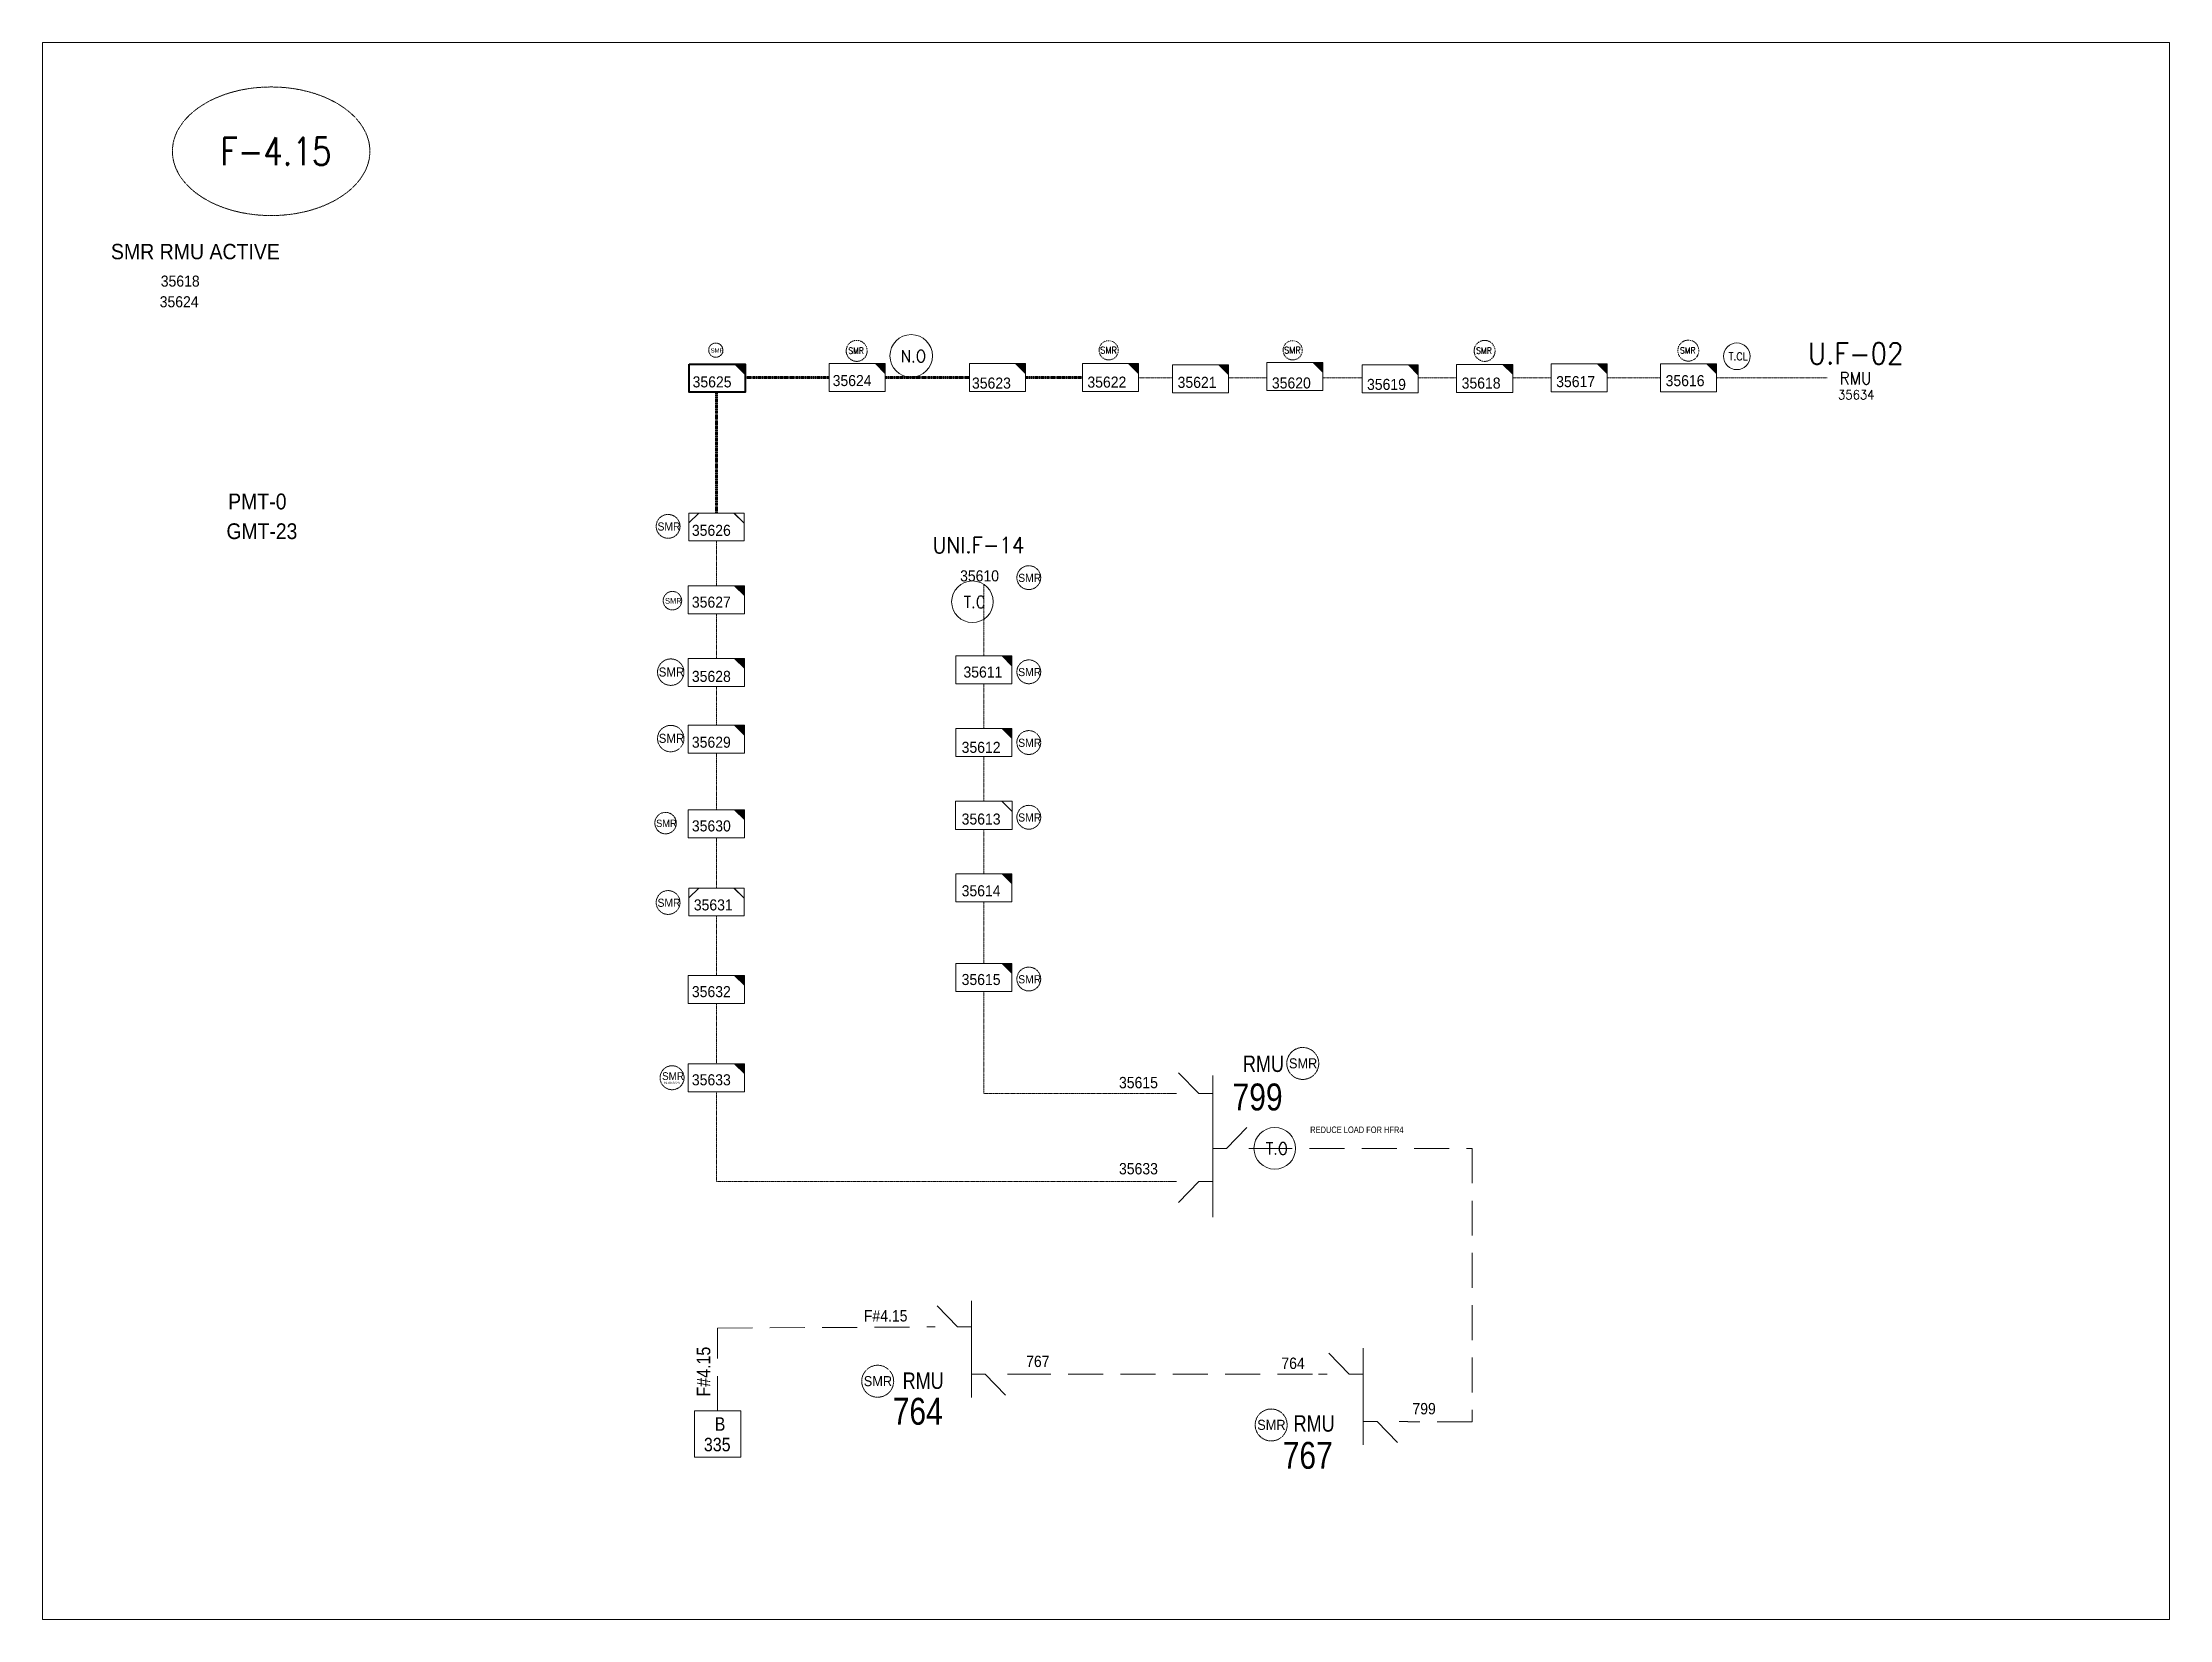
# Model space of a CAD drawing. Header units: metres. Extents: x 65984 to 144644, y -19036 to 23726.
# Drawn here: x 108281 to 110051, y -5581 to -4268 of the extents above; entities that cross this region are included whole.
import ezdxf
from ezdxf.enums import TextEntityAlignment as Align

# ---------------------------------------------------------------- set-up
doc = ezdxf.new("R2010")
doc.units = ezdxf.units.M
doc.header["$MEASUREMENT"] = 0
for name, pattern in [('DGN Style 3', [0.013877, 0, -0.013877]), ('DGN Style 4', [1.6, 0.8, -0.4, 0, -0.4]), ('HIDDEN2', [2381.25, 1587.5, -793.75])]:
    doc.linetypes.add(name, pattern=pattern)
doc.layers.get('0').update_dxf_attribs({"color": 95, "lineweight": 40})
for name, color, linetype, lineweight in [('d_eos', 111, 'Continuous', 40), ('d_eos no', 121, 'Continuous', 40), ('d_switch', 95, 'Continuous', 40), ('d_tf no', 6, 'Continuous', 40), ('d_ug cable', 95, 'Continuous', 40), ('d_ug main line', 95, 'Continuous', 40), ('d_unit sub', 7, 'Continuous', 40), ('fedr no', 95, 'Continuous', 40), ('GRID STATION  04', 7, 'Continuous', 40), ('O H MAIN FEEDER', 4, 'Continuous', 100), ('SW N O', 114, 'Continuous', 30)]:
    doc.layers.add(name, color=color, linetype=linetype, lineweight=lineweight)
doc.styles.add('NASKHF', font='naskhf.shx', dxfattribs={"height": 8})
doc.styles.add('Style-Arial', font='arial.ttf')
doc.styles.add('Style-ENGINEERING', font='ENGINEERING.shx')
doc.styles.add('Style-msdefault', font='msdefault.shx')
doc.styles.add('Style-simplex', font='simplex.shx')
doc.styles.add('Style-STANDARD', font='STANDARD.shx')

msp = doc.modelspace()

# ---------------------------------------------------------------- texts
at = {"layer": 'd_eos no', "color": 7, "linetype": 'Continuous', "lineweight": 13, "style": 'Style-Arial', "width": 0.88}
msp.add_text('PMT-0', height=13.18, dxfattribs=at).set_placement((108435.1, -4644), align=Align.TOP_LEFT)
at = {"layer": 'd_eos no', "color": 2, "linetype": 'Continuous', "lineweight": 13, "style": 'Style-msdefault'}
for s, height, width, p in [('RMU', 13.69, 0.818182, (109280, -5111.9)), ('799', 22.39, 0.833333, (109271.4, -5135.2)), ('RMU', 13.69, 0.818182, (108996.7, -5375.8)), ('764', 22.39, 0.833333, (108988.4, -5396.9)), ('RMU', 13.69, 0.818182, (109322.2, -5411.4)), ('767', 22.39, 0.833333, (109313.1, -5433.6))]:
    msp.add_text(s, height=height, dxfattribs=dict(at, width=width)).set_placement(p, align=Align.TOP_LEFT)
at = {"layer": 'd_eos no', "color": 7, "linetype": 'Continuous', "lineweight": 13, "insert": (108433.7, -4668.8), "char_height": 13.088, "attachment_point": 1, "style": 'NASKHF'}
msp.add_mtext('\\fArial|b0|i0|c178178|p39;\\H1x;\\W0.88;GMT-23\\P', dxfattribs=at)
at = {"layer": 'd_switch', "color": 194, "linetype": 'Continuous', "lineweight": 13, "style": 'Style-ENGINEERING', "width": 0.921053}
for s, p in [('35615', (109209.2, -5129.7)), ('35633', (109209.2, -5201.4))]:
    msp.add_text(s, height=9.46, dxfattribs=at).set_placement(p, align=Align.TOP_RIGHT)
at = {"layer": 'd_switch', "color": 2, "linetype": 'Continuous', "lineweight": 30, "ltscale": 0.9, "style": 'Style-ENGINEERING', "width": 0.857143}
msp.add_text('REDUCE LOAD FOR HFR4', height=5.421, rotation=0.0026, dxfattribs=at).set_placement((109336, -5171), align=Align.TOP_LEFT)
at = {"layer": 'd_switch', "color": 194, "linetype": 'Continuous', "lineweight": 13, "style": 'Style-ENGINEERING', "width": 0.921053}
for s, p in [('F#4.15', (108964.4, -5323.9)), ('767', (109099.5, -5361.8)), ('764', (109312, -5363.4)), ('799', (109421.1, -5401.2))]:
    msp.add_text(s, height=9.46, dxfattribs=at).set_placement(p, align=Align.TOP_LEFT)
at = {"layer": 'd_tf no', "color": 121, "linetype": 'Continuous', "lineweight": 13, "style": 'Style-msdefault', "width": 0.945946}
for s, p in [('35618', (108379, -4462.5)), ('35624', (108378.1, -4479.7)), ('35624', (108938.4, -4545.3)), ('35618', (109462.1, -4547.4))]:
    msp.add_text(s, height=9.21, dxfattribs=at).set_placement(p, align=Align.TOP_LEFT)
at = {"layer": 'd_tf no', "color": 1, "linetype": 'Continuous', "lineweight": 13, "style": 'Style-simplex', "width": 0.909091}
for p in [(108957.9, -4525), (109480.7, -4525), (109650.3, -4524.8)]:
    msp.add_text('SMR', height=5.09, dxfattribs=at).set_placement(p, align=Align.MIDDLE_CENTER)
at = {"layer": 'd_tf no', "color": 1, "linetype": 'Continuous', "lineweight": 13, "ltscale": 1.22598, "style": 'Style-simplex', "width": 0.909091}
for p in [(109168.1, -4524.6), (109321.2, -4524.6)]:
    msp.add_text('SMR', height=5.47, dxfattribs=at).set_placement(p, align=Align.MIDDLE_CENTER)
at = {"layer": 'd_tf no', "color": 2, "linetype": 'Continuous', "lineweight": 40, "style": 'Style-msdefault', "width": 0.945946}
msp.add_text('35625', height=9.21, dxfattribs=at).set_placement((108821.8, -4546.4), align=Align.TOP_LEFT)
at = {"layer": 'd_tf no', "color": 9, "linetype": 'Continuous', "lineweight": 13, "style": 'Style-msdefault', "width": 0.945946}
for s, p in [('35623', (109054.4, -4547.4)), ('35621', (109225.6, -4546.8)), ('35619', (109383.3, -4548.5)), ('35617', (109540.8, -4546.2)), ('35614', (109045.8, -4970.1)), ('35632', (108821.2, -5054.1))]:
    msp.add_text(s, height=9.21, dxfattribs=at).set_placement(p, align=Align.TOP_LEFT)
at = {"layer": 'd_tf no', "color": 2, "linetype": 'Continuous', "lineweight": 13, "style": 'Style-msdefault', "width": 0.945946}
for s, p in [('35622', (109150.5, -4546.6)), ('35620', (109304.1, -4547.3)), ('35616', (109631.9, -4545.4)), ('35626', (108821.2, -4670)), ('35610', (109044.5, -4707.9)), ('35627', (108821.2, -4729.8)), ('35628', (108821.2, -4791.6)), ('35611', (109047.3, -4788)), ('35629', (108821.2, -4846.4)), ('35612', (109045.8, -4850.7)), ('35630', (108821.2, -4916.1)), ('35613', (109045.8, -4910.4)), ('35631', (108822.8, -4981.9)), ('35615', (109045.8, -5044))]:
    msp.add_text(s, height=9.21, dxfattribs=at).set_placement(p, align=Align.TOP_LEFT)
at = {"layer": 'd_tf no', "color": 1, "linetype": 'Continuous', "lineweight": 40, "style": 'Style-msdefault', "width": 0.945946}
for height, p in [(6.79, (108792.6, -4668)), (6.79, (109092.9, -4710.8)), (7.55, (108793.6, -4788.8)), (6.79, (109092.9, -4789.2)), (7.55, (108793.6, -4844)), (6.79, (109092.9, -4848.1)), (6.11, (108791.4, -4915.5)), (6.79, (109092.9, -4910.3)), (6.79, (108792.6, -4981.3)), (6.79, (109092.9, -5045)), (8.39, (109318.3, -5114.2)), (6.46, (108796.4, -5125.8)), (8.39, (108964.3, -5378.8)), (8.39, (109291.9, -5415.2))]:
    msp.add_text('SMR', height=height, dxfattribs=at).set_placement(p, align=Align.TOP_LEFT)
at = {"layer": 'd_tf no', "color": 121, "linetype": 'Continuous', "lineweight": 13, "insert": (108337.5, -4436.1), "char_height": 12.832, "attachment_point": 1, "style": 'NASKHF'}
msp.add_mtext('\\Fmsdefault;\\H1x;\\W0.945946;SMR RMU ACTIVE\\P', dxfattribs=at)
at = {"layer": 'd_tf no', "color": 2, "lineweight": 13, "insert": (108836.8, -4523.1), "char_height": 3.51, "attachment_point": 1, "style": 'NASKHF'}
msp.add_mtext('\\Fmsdefault;\\H1x;\\W0.925;SMR\\P', dxfattribs=at)
at = {"layer": 'd_tf no', "color": 1, "linetype": 'Continuous', "lineweight": 40, "insert": (108798.8, -4730.9), "char_height": 4.805, "attachment_point": 1, "style": 'NASKHF'}
msp.add_mtext('\\Fmsdefault;\\H1x;\\W0.945946;SMR^I', dxfattribs=at)
at = {"layer": 'd_tf no', "color": 121, "linetype": 'Continuous', "lineweight": 40, "insert": (108797.8, -5133.8), "char_height": 1.896, "attachment_point": 1, "style": 'NASKHF'}
msp.add_mtext('\\Fmsdefault;\\H1x;\\W0.945946;19.09.2023', dxfattribs=at)
at = {"layer": 'd_ug cable', "color": 2, "linetype": 'Continuous', "lineweight": 0, "style": 'Style-msdefault', "width": 0.945946}
msp.add_text('35633', height=9.21, dxfattribs=at).set_placement((108821.2, -5127.5), align=Align.TOP_LEFT)
at = {"layer": 'fedr no', "color": 6, "linetype": 'Continuous', "lineweight": 13, "style": 'Style-STANDARD', "width": 0.909091}
msp.add_text('F-4.15', height=22.87, dxfattribs=at).set_placement((108474.9, -4359), align=Align.MIDDLE_CENTER)
at = {"layer": 'fedr no', "color": 55, "linetype": 'Continuous', "lineweight": 40, "attachment_point": 5, "style": 'Style-STANDARD'}
for s, insert, char_height in [('U.F-02\\P', (109790.2, -4527.4), 17.57), ('UNI.F-14', (109059.8, -4686.9), 13.42)]:
    msp.add_mtext(s, dxfattribs=dict(at, insert=insert, char_height=char_height))
at = {"layer": 'fedr no', "color": 7, "linetype": 'Continuous', "lineweight": 40, "attachment_point": 5, "style": 'Style-STANDARD'}
for s, insert, char_height in [('RMU', (109790, -4548), 10.22), ('35634', (109790.6, -4561.7), 7.78)]:
    msp.add_mtext(s, dxfattribs=dict(at, insert=insert, char_height=char_height))
at = {"layer": 'GRID STATION  04', "color": 3, "linetype": 'Continuous', "lineweight": 13, "style": 'Style-msdefault', "width": 0.888889}
msp.add_text('F#4.15', height=11.2, rotation=90, dxfattribs=at).set_placement((108825.3, -5395.8), align=Align.TOP_LEFT)
at = {"layer": 'GRID STATION  04', "color": 121, "linetype": 'Continuous', "lineweight": 13, "style": 'Style-msdefault', "width": 0.888889}
for s, p in [('B', (108840.2, -5413.1)), ('335', (108831.2, -5430.2))]:
    msp.add_text(s, height=11.2, dxfattribs=at).set_placement(p, align=Align.TOP_LEFT)

# ---------------------------------------------------------------- blocks, each defined once
blk = doc.blocks.new('SS')
at = {"color": 0, "linetype": 'ByBlock', "lineweight": -2, "flags": 128}
blk.add_lwpolyline([(6.95, 4.25), (10.45, 4.25), (10.45, 0.75)], close=True, dxfattribs=at)
at = {"color": 0, "linetype": 'ByBlock', "lineweight": -2, "extrusion": (0, 0, -1)}
blk.add_solid([(-6.95, 4.25), (-10.45, 4.25), (-10.45, 0.75)], dxfattribs=at)
at = {"color": 0, "linetype": 'ByBlock', "lineweight": -2}
blk.add_3dface([(-9.55, 4.25), (10.45, 4.25), (10.45, -5.75), (-9.55, -5.75)], dxfattribs=at)
blk = doc.blocks.new('*U1255')
at = {"layer": 'd_eos', "color": 2, "linetype": 'Continuous', "lineweight": 13, "ltscale": 1.588397}
for p, q in [((-4.65, 7.44), (-11.44, 14.45)), ((0, -16.16), (0, 16.17)), ((-12.09, 7.44), (-14.92, 7.44)), ((0, 7.44), (-4.65, 7.44)), ((0, -8.41), (4.65, -8.41)), ((4.65, -8.41), (11.45, -15.42)), ((12.09, -8.41), (14.92, -8.41))]:
    blk.add_line(p, q, dxfattribs=at)
blk = doc.blocks.new('TF_8')
at = {"color": 0, "linetype": 'ByBlock', "lineweight": -2}
blk.add_line((6.3, 4.95), (9.9, 1.35), dxfattribs=at)
blk.add_3dface([(-10.1, 4.95), (9.9, 4.95), (9.9, -5.05), (-10.1, -5.05)], dxfattribs=at)
blk = doc.blocks.new('*U2528')
at = {"layer": 'd_unit sub', "color": 2, "linetype": 'Continuous', "lineweight": 13, "flags": 128}
for points in [[(-9.48, 1.38), (-6.07, 4.73), (-9.48, 4.73)], [(9.49, 1.32), (6.02, 4.73), (9.5, 4.73)]]:
    blk.add_lwpolyline(points, close=True, dxfattribs=at)
at = {"layer": 'd_unit sub', "color": 2, "linetype": 'Continuous', "lineweight": 13, "xscale": 0.9486633457507596, "yscale": 0.9486633457507596, "zscale": 0.4380515265747434, "rotation": 359.9999999999999}
blk.add_blockref('TF_8', (0.1, 0.04), dxfattribs=at)
blk = doc.blocks.new('*U3508')
at = {"layer": 'SW N O', "color": 1, "lineweight": 13}
blk.add_circle((0, 0), 16.8, dxfattribs=at)
at = {"layer": 'SW N O', "color": 1, "lineweight": 13, "style": 'Style-STANDARD'}
blk.add_text('T.C', height=9.6, dxfattribs=at).set_placement((1.7, -0.2), align=Align.MIDDLE_CENTER)
blk = doc.blocks.new('*U1280')
at = {"layer": 'SW N O', "color": 1, "lineweight": 13}
blk.add_circle((0, 0), 16.8, dxfattribs=at)
at = {"layer": 'SW N O', "color": 1, "lineweight": 13, "style": 'Style-STANDARD'}
blk.add_text('T.CL', height=9.6, dxfattribs=at).set_placement((1.7, -0.2), align=Align.MIDDLE_CENTER)
blk = doc.blocks.new('*U1430')
at = {"layer": 'SW N O', "color": 3, "lineweight": 13}
blk.add_circle((0, 0), 16.8, dxfattribs=at)
at = {"layer": 'SW N O', "color": 3, "lineweight": 13, "style": 'Style-STANDARD'}
blk.add_text('N.O', height=9.6, dxfattribs=at).set_placement((1.7, -0.2), align=Align.MIDDLE_CENTER)
blk = doc.blocks.new('*U4334')
at = {"layer": 'SW N O', "color": 3, "lineweight": 13}
blk.add_circle((0, 0), 16.8, dxfattribs=at)
at = {"layer": 'SW N O', "color": 3, "lineweight": 13, "style": 'Style-STANDARD'}
blk.add_text('T.O', height=9.6, dxfattribs=at).set_placement((1.7, -0.2), align=Align.MIDDLE_CENTER)

# ---------------------------------------------------------------- linework, layer by layer
at = {"layer": 'd_eos', "color": 2, "linetype": 'Continuous', "lineweight": 13, "ltscale": 1.588397}
for p, q in [((109243.2, -5143.6), (109226.3, -5126.2)), ((109254.8, -5246.4), (109254.8, -5128.6)), ((109224.7, -5143.6), (109217.7, -5143.6)), ((109254.8, -5143.6), (109243.2, -5143.6)), ((109266.4, -5189.2), (109283.3, -5171.8)), ((109254.8, -5189.2), (109266.4, -5189.2)), ((109284.9, -5189.2), (109291.9, -5189.2)), ((109224.7, -5216.9), (109217.7, -5216.9)), ((109243.2, -5216.9), (109226.3, -5234.3)), ((109254.8, -5216.9), (109243.2, -5216.9))]:
    msp.add_line(p, q, dxfattribs=at)
at = {"layer": 'd_ug cable', "color": 9, "linetype": 'DGN Style 3', "lineweight": 100}
for p, q in [((108865.5, -4547.4), (108935.5, -4547.4)), ((108982.2, -4547.4), (109052.2, -4547.4)), ((109098.8, -4547.4), (109146.3, -4547.4))]:
    msp.add_line(p, q, dxfattribs=at)
at = {"layer": 'd_ug cable', "color": 9, "linetype": 'DGN Style 3', "lineweight": 13, "flags": 128}
for points in [[(109192.9, -4547.7), (109220.8, -4547.7)], [(109220.8, -4547.7), (109221.4, -4547.7)], [(109268, -4547.7), (109299.9, -4547.7)], [(109346.6, -4547.7), (109379.2, -4547.7)], [(109425.8, -4547.7), (109457.9, -4547.7)], [(109504.5, -4547.7), (109536.6, -4547.7)], [(109583.2, -4547.7), (109627.8, -4547.7)], [(109674.4, -4547.7), (109766.5, -4547.7)], [(108841.6, -4683.6), (108841.6, -4720.8)], [(109064.2, -4719.4), (109064.2, -4779.2)], [(108841.6, -4744.1), (108841.6, -4781.3)], [(108841.6, -4804.6), (108841.6, -4836.8)], [(109064.2, -4802.5), (109064.2, -4839.6)], [(108841.6, -4860.5), (108841.6, -4907.3)], [(109064.2, -4863), (109064.2, -4900.1)], [(108841.6, -4930.6), (108841.6, -4972.5)], [(109064.2, -4923.4), (109064.2, -4960.6)], [(109064.2, -4983.9), (109064.2, -5035.3)], [(108841.6, -4995.8), (108841.6, -5045.3)], [(109221.2, -5143.6), (109064.2, -5143.6), (109064.2, -5058.6)], [(108841.6, -5068.6), (108841.6, -5118.7)], [(108841.6, -5142.1), (108841.6, -5216.9), (109217.7, -5216.9)]]:
    msp.add_lwpolyline(points, dxfattribs=at)
at = {"layer": 'd_ug cable', "color": 7, "linetype": 'DGN Style 3', "lineweight": 100, "flags": 128}
msp.add_lwpolyline([(108841.6, -4559.6), (108841.6, -4660.3)], dxfattribs=at)
at = {"layer": 'd_ug cable', "color": 1, "linetype": 'DGN Style 3', "lineweight": 13}
msp.add_circle((108841.1, -4524.6), 5.93, dxfattribs=at)
at = {"layer": 'd_ug cable', "color": 2, "linetype": 'DGN Style 4', "lineweight": 13}
for centre, radius in [((108958.4, -4525.2), 8.73), ((109168.2, -4524.7), 8), ((109321.4, -4524.7), 8), ((109481.2, -4525.2), 8.73), ((109650.8, -4525), 8.73)]:
    msp.add_circle(centre, radius, dxfattribs=at)
at = {"layer": 'd_ug cable', "color": 2, "linetype": 'DGN Style 3', "lineweight": 13}
for centre, radius in [((108801.4, -4671.3), 9.92), ((109101.7, -4714), 9.92), ((108805, -4733.2), 7.71), ((108803.6, -4792.7), 11), ((109101.7, -4792.4), 9.92), ((108803.6, -4848), 11), ((109101.7, -4851.3), 9.92), ((109101.7, -4913.5), 9.92), ((108799.3, -4918.4), 8.93), ((108801.4, -4984.5), 9.92), ((109101.7, -5048.2), 9.92), ((109329.8, -5118.5), 13.3), ((108804.7, -5130.4), 9.98), ((108975.9, -5383.1), 13.3), ((109303.5, -5419.5), 13.3)]:
    msp.add_circle(centre, radius, dxfattribs=at)
at = {"layer": 'd_ug main line', "color": 9, "linetype": 'HIDDEN2', "lineweight": 13, "ltscale": 0.018289}
for points in [[(109291.9, -5189.2), (109470.8, -5189.2), (109470.8, -5416.8), (109417.3, -5416.8)], [(108842.6, -5407.8), (108842.6, -5338.9), (109016.8, -5337.9)], [(109091, -5377.3), (109343, -5377.3)]]:
    msp.add_lwpolyline(points, dxfattribs=at)
at = {"layer": 'fedr no', "color": 82, "linetype": 'DGN Style 3', "lineweight": 13, "true_color": 0x1dc70e}
msp.add_ellipse((108470.9, -4359), major_axis=(82.2, 0), ratio=0.651175, dxfattribs=at)
at = {"layer": 'GRID STATION  04', "color": 121, "linetype": 'Continuous', "lineweight": 13, "ltscale": 1.313769, "flags": 128}
msp.add_lwpolyline([(108823.3, -5446.3), (108823.3, -5407.8), (108861.9, -5407.8), (108861.9, -5446.3)], close=True, dxfattribs=at)
at = {"layer": 'O H MAIN FEEDER', "color": 140, "lineweight": 13, "ltscale": 0.861012, "flags": 128}
msp.add_lwpolyline([(110051.4, -4268.5), (108280.6, -4268.5), (108280.6, -5581.4), (110051.4, -5581.4)], close=True, dxfattribs=at)

# ---------------------------------------------------------------- block references
at = {"layer": 'd_eos', "color": 2, "linetype": 'Continuous', "lineweight": 13, "ltscale": 1.588397, "xscale": 2.48832, "yscale": 2.48832, "zscale": 2.48832}
for p in [(109053.9, -5356.4), (109380.1, -5395.8)]:
    msp.add_blockref('*U1255', p, dxfattribs=at)
at = {"layer": 'd_ug cable', "color": 2, "linetype": 'Continuous', "lineweight": 0, "xscale": 2.331987401848133, "yscale": 2.331987401848133, "zscale": 1.165993700924066}
msp.add_blockref('SS', (108840.5, -5128.6), dxfattribs=at)
at = {"layer": 'd_unit sub', "color": 2, "linetype": 'Continuous', "lineweight": 40, "xscale": 2.331987401848133, "yscale": 2.331987401848133, "zscale": 1.165993700924066}
msp.add_blockref('SS', (108841.1, -4546.2), dxfattribs=at)
at = {"layer": 'd_unit sub', "color": 2, "linetype": 'Continuous', "lineweight": 13}
for name, p, xscale, yscale, zscale in [('SS', (108957.8, -4545.7), 2.331987401848133, 2.331987401848133, 1.165993700924066), ('SS', (109168.6, -4545.7), 2.331987401848133, 2.331987401848133, 1.165993700924066), ('SS', (109322.2, -4544.8), 2.331987401848133, 2.331987401848133, 1.165993700924066), ('SS', (109480.2, -4546.4), 2.331987401848133, 2.331987401848133, 1.165993700924066), ('SS', (109650, -4545.9), 2.331987401848133, 2.331987401848133, 1.165993700924066), ('*U2528', (108841.6, -4671.8), 2.424192175907614, 2.424192175907614, 2.424192175907614), ('SS', (108840.5, -4730.7), 2.331987401848133, 2.331987401848133, 1.165993700924066), ('SS', (109063.2, -4789.1), 2.331987401848133, 2.331987401848133, 1.165993700924066), ('SS', (108840.5, -4791.2), 2.331987401848133, 2.331987401848133, 1.165993700924066), ('SS', (108840.5, -4846.8), 2.331987401848133, 2.331987401848133, 1.165993700924066), ('SS', (109063.2, -4849.5), 2.331987401848133, 2.331987401848133, 1.165993700924066), ('TF_8', (109064.5, -4911.8), 2.360868185980544, 2.360868185980544, 1.061921083366879), ('SS', (108840.5, -4917.2), 2.331987401848133, 2.331987401848133, 1.165993700924066), ('*U2528', (108841.6, -4984), 2.424192175907614, 2.424192175907614, 2.424192175907614), ('SS', (109063.2, -5045.2), 2.331987401848133, 2.331987401848133, 1.165993700924066)]:
    msp.add_blockref(name, p, dxfattribs=dict(at, xscale=xscale, yscale=yscale, zscale=zscale))
at = {"layer": 'd_unit sub', "color": 9, "linetype": 'Continuous', "lineweight": 13, "xscale": 2.331987401848133, "yscale": 2.331987401848133, "zscale": 1.165993700924066}
for p in [(109074.5, -4545.7), (109243.7, -4546.6), (109401.5, -4546.8), (109558.9, -4545.9), (109063.2, -4970.5), (108840.5, -5055.2)]:
    msp.add_blockref('SS', p, dxfattribs=at)
at = {"layer": 'SW N O', "color": 3, "lineweight": 13}
for name, p, xscale, yscale, zscale in [('*U1430', (109003.8, -4529.4), 1.055945055729131, 1.055945055729131, 1.055945055729131), ('*U4334', (109306.5, -5189.2), 1.032653334950749, 1.032653334950749, 1.032653334950749)]:
    msp.add_blockref(name, p, dxfattribs=dict(at, xscale=xscale, yscale=yscale, zscale=zscale))
at = {"layer": 'SW N O', "color": 1, "lineweight": 13}
for name, p, xscale, yscale, zscale in [('*U1280', (109691.2, -4529.7), 0.6608045227692263, 0.6608045227692263, 0.6608045227692263), ('*U3508', (109054.8, -4734.1), 1.032653334950749, 1.032653334950749, 1.032653334950749)]:
    msp.add_blockref(name, p, dxfattribs=dict(at, xscale=xscale, yscale=yscale, zscale=zscale))

msp.set_redraw_order([(e.dxf.handle, doc.entitydb.next_handle()) for e in msp.query("TEXT MTEXT ATTDEF DIMENSION ARC_DIMENSION")])  # texts and dimensions are drawn at this point

doc.saveas('drawing.dxf')
